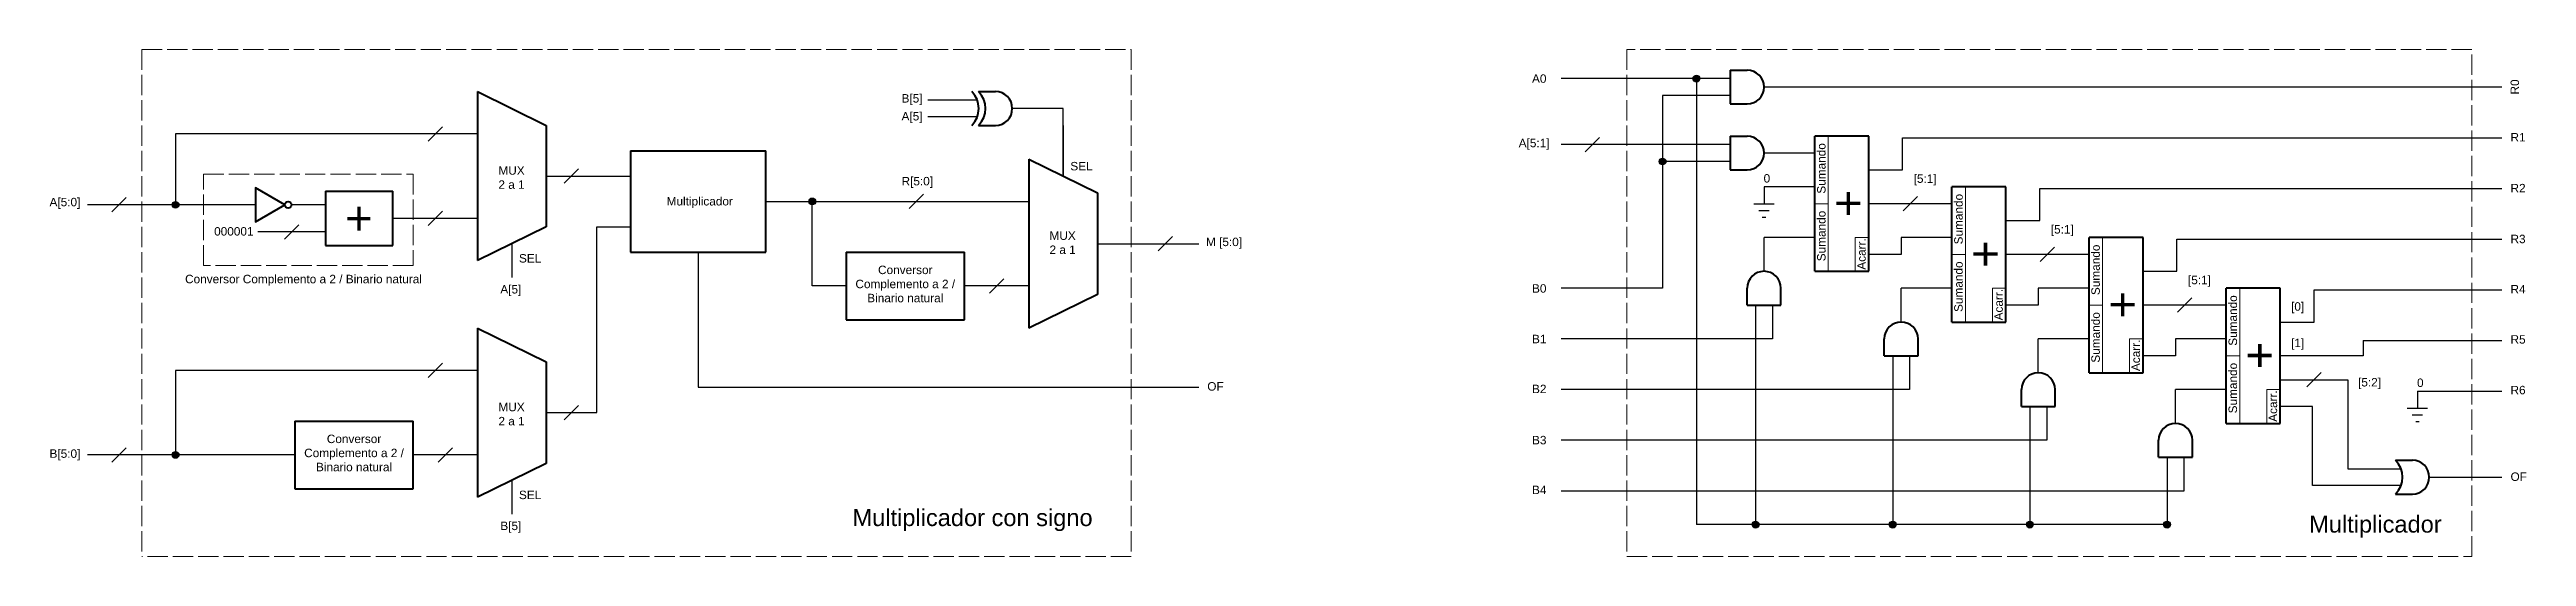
# Model space of a CAD drawing. Header units: millimetres. Extents: x -214 to 2146, y -376 to 1461.
# Drawn here: x 496 to 1228, y 16 to 166 of the extents above; entities that cross this region are included whole.
import ezdxf

# ---------------------------------------------------------------- set-up
doc = ezdxf.new("R2010")
doc.units = ezdxf.units.MM
doc.header["$LTSCALE"] = 0.5
doc.linetypes.add('ACAD_ISO02W100', pattern=[15, 12, -3])
for name, color, linetype, lineweight in [('Cables', 7, 'Continuous', 30), ('Componente_Detalle', 7, 'Continuous', 20), ('Componentes', 7, 'Continuous', 40), ('Contorno', 7, 'Continuous', 40), ('Cuadro_dashed', 7, 'ACAD_ISO02W100', 20), ('Modulos', 7, 'Continuous', 40)]:
    doc.layers.add(name, color=color, linetype=linetype, lineweight=lineweight)
doc.layers.add('Texto', color=7, linetype='Continuous')
doc.styles.add('Rotulado', font='arial.ttf', dxfattribs={"height": 10})

msp = doc.modelspace()

# ---------------------------------------------------------------- texts
at = {"layer": 'Texto', "color": 7, "attachment_point": 1, "style": 'Rotulado'}
for s, width, gutter_width, heights, insert, char_height in [('A0', 4.5268, 50, [3.09], (934.3, 158.43), 2.5), ('A[5]', 6.9729, 50, [3.13], (747.79, 147.28), 2.5), ('B[5]', 6.9729, 50, [3.13], (747.79, 152.58), 2.5), ('A[5:1]', 10.3356, 50, [3.85], (930.36, 139.35), 2.5), ('R1', 6.3033, 50, [2.95], (1223.77, 141.06), 2.5), ('SEL', 6.9729, 50, [3.13], (797.72, 132.51), 2.5), ('\\pxqc;MUX\\P2 a 1', 10.2326, 50, [7.31], (627.3, 131.23), 2.5), ('R[5:0]', 6.9729, 50, [3.13], (747.79, 128.07), 2.5), ('0', 4.2547, 50, [2.09], (1002.81, 128.9), 2.5), ('[5:1]', 8.0164, 50, [3.85], (1047.2, 128.82), 2.5), ('R2', 6.3033, 50, [2.95], (1223.77, 126.01), 2.5), ('A[5:0]', 10.3743, 50, [3.2], (495.73, 121.88), 2.5), ('\\pxqc;+', 10.7443, 50, [1.52], (581.9, 120.89), 10), ('\\pxqc;Multiplicador', 22.9229, 50, [5.14], (676.63, 122.13), 2.5), ('000001', 11.6387, 50, [3.44], (544.43, 113.22), 2.5), ('\\pxqc;MUX\\P2 a 1', 10.2326, 50, [7.31], (790.32, 111.95), 2.5), ('[5:1]', 8.0164, 50, [3.85], (1087.77, 113.82), 2.5), ('R3', 6.3033, 50, [2.95], (1223.77, 110.97), 2.5), ('SEL', 6.9729, 50, [3.13], (634.61, 105.24), 2.5), ('Conversor Complemento a 2 / Binario natural', 72.4848, 50, [3.55], (535.83, 99.11), 2.5), ('A[5]', 7.4479, 50, [3.37], (629.1, 96.08), 2.5), ('\\pxqc;Conversor Complemento a 2 / Binario natural', 35, 50, [13.4], (731.39, 101.82), 2.5), ('B0', 4.5268, 50, [3.09], (934.3, 96.32), 2.5), ('[5:1]', 8.0164, 50, [3.85], (1128.35, 98.82), 2.5), ('R4', 6.3033, 50, [2.95], (1223.77, 96.11), 2.5), ('[0]', 4.814, 50, [3.78], (1158.85, 91), 2.5), ('B1', 4.5268, 50, [3.09], (934.3, 81.36), 2.5), ('R5', 6.3033, 50, [2.95], (1223.77, 81.25), 2.5), ('[1]', 8.0164, 50, [3.85], (1158.85, 80.21), 2.5), ('OF', 6.3033, 50, [2.95], (838.23, 67.35), 2.5), ('B2', 4.5268, 50, [3.09], (934.3, 66.59), 2.5), ('[5:2]', 8.0164, 50, [3.85], (1178.66, 68.57), 2.5), ('0', 4.2547, 50, [2.09], (1196.11, 68.43), 2.5), ('R6', 6.3033, 50, [2.95], (1223.77, 66.25), 2.5), ('\\pxqc;MUX\\P2 a 1', 10.2326, 50, [7.31], (627.3, 61.23), 2.5), ('\\pxqc;Conversor Complemento a 2 / Binario natural', 35, 50, [13.4], (568.32, 51.82), 2.5), ('B3', 4.5268, 50, [3.09], (934.3, 51.45), 2.5), ('B[5:0]', 10.3743, 50, [3.2], (495.73, 47.46), 2.5), ('B4', 4.5268, 50, [3.09], (934.3, 36.72), 2.5), ('OF', 6.3033, 50, [2.95], (1223.77, 40.63), 2.5), ('SEL', 6.9729, 50, [3.13], (634.61, 35.24), 2.5), ('Multiplicador con signo', 75.7415, 44.36, [10.28], (733.27, 29.77), 5), ('B[5]', 7.4479, 50, [3.37], (629.1, 26.08), 2.5)]:
    msp.add_mtext_dynamic_manual_height_columns(s, width=width, gutter_width=gutter_width, heights=heights, dxfattribs=dict(at, insert=insert, char_height=char_height))
at = {"layer": 'Texto', "color": 7, "attachment_point": 1, "rotation": 90, "style": 'Rotulado'}
for s, width, heights, insert, char_height in [('R0', 6.3033, [2.95], (1223.77, 152.47), 2.5), ('Sumando', 15.341, [1.23], (1018.63, 123.11), 2.5), ('Sumando', 15.341, [1.23], (1018.63, 103.11), 2.5), ('\\pxqc;+', 10.7443, [9.47], (1022.71, 114.87), 10), ('Sumando', 15.341, [1.23], (1059.2, 108.11), 2.5), ('Acarr.', 9.2858, [2.95], (1030.5, 100.62), 2.5), ('Sumando', 15.341, [1.23], (1059.2, 88.11), 2.5), ('\\pxqc;+', 10.7443, [9.47], (1063.28, 99.87), 10), ('Sumando', 15.341, [1.23], (1099.77, 93.11), 2.5), ('Acarr.', 9.2858, [2.95], (1071.07, 85.62), 2.5), ('\\pxqc;+', 10.7443, [9.47], (1103.86, 84.87), 10), ('Sumando', 15.341, [1.23], (1140.35, 78.11), 2.5), ('Sumando', 15.341, [1.23], (1099.77, 73.11), 2.5), ('Acarr.', 9.2858, [2.95], (1111.64, 70.62), 2.5), ('\\pxqc;+', 10.7443, [9.47], (1144.43, 69.87), 10), ('Sumando', 15.341, [1.23], (1140.35, 58.11), 2.5), ('Acarr.', 9.2858, [2.95], (1152.22, 55.62), 2.5)]:
    msp.add_mtext_dynamic_manual_height_columns(s, width=width, gutter_width=50, heights=heights, dxfattribs=dict(at, insert=insert, char_height=char_height))
at = {"layer": 'Texto', "attachment_point": 1, "style": 'Rotulado'}
for s, width, heights, insert, char_height in [('\\pxqc;M [5:0]', 12.8908, [4.62], (836.74, 110.1), 2.5), ('\\pxqc;Multiplicador', 43.5504, [7.63], (1162.02, 27.83), 5)]:
    msp.add_mtext_dynamic_manual_height_columns(s, width=width, gutter_width=29.51, heights=heights, dxfattribs=dict(at, insert=insert, char_height=char_height))

# ---------------------------------------------------------------- hatches: boundary and pattern name
at = {"layer": 'Cables'}
h = msp.add_hatch(color=256, dxfattribs=at)
h.dxf.hatch_style = 1
h.paths.add_polyline_path([(983.93, 157.16, 1), (981.93, 157.16, 1)])
h = msp.add_hatch(color=256, dxfattribs=at)
h.dxf.hatch_style = 1
h.paths.add_polyline_path([(973.93, 132.64, 1), (971.93, 132.64, 1)])
h = msp.add_hatch(color=256, dxfattribs=at)
h.dxf.hatch_style = 1
edge = h.paths.add_edge_path()
edge.add_arc((533.03, 119.82), 1, 0, 360)
h = msp.add_hatch(color=256, dxfattribs=at)
h.dxf.hatch_style = 1
edge = h.paths.add_edge_path()
edge.add_arc((721.39, 120.82), 1, 0, 360)
h = msp.add_hatch(color=256, dxfattribs=at)
h.dxf.hatch_style = 1
edge = h.paths.add_edge_path()
edge.add_arc((533.03, 45.82), 1, 0, 360)
h = msp.add_hatch(color=256, dxfattribs=at)
h.dxf.hatch_style = 1
h.paths.add_polyline_path([(1001.43, 25.19, 1), (999.43, 25.19, 1)])
h = msp.add_hatch(color=256, dxfattribs=at)
h.dxf.hatch_style = 1
h.paths.add_polyline_path([(1042, 25.19, 1), (1040, 25.19, 1)])
h = msp.add_hatch(color=256, dxfattribs=at)
h.dxf.hatch_style = 1
h.paths.add_polyline_path([(1082.57, 25.19, 1), (1080.57, 25.19, 1)])
h = msp.add_hatch(color=256, dxfattribs=at)
h.dxf.hatch_style = 1
h.paths.add_polyline_path([(1123.15, 25.19, 1), (1121.15, 25.19, 1)])

# ---------------------------------------------------------------- linework, layer by layer
at = {"layer": 'Cables', "color": 7}
for p, q in [((992.93, 157.16), (942.93, 157.16)), ((992.93, 154.66), (992.93, 159.66)), ((992.93, 149.66), (992.93, 154.66)), ((1221.22, 154.66), (1002.93, 154.66)), ((622.33, 153.32), (622.33, 128.32)), ((770.18, 150.82), (755.56, 150.82)), ((795.56, 128.32), (795.56, 148.32)), ((972.93, 152.16), (972.93, 95.14)), ((992.93, 152.16), (972.93, 152.16)), ((622.33, 140.82), (533.03, 140.82)), ((533.03, 140.82), (533.03, 119.82)), ((770.18, 145.82), (755.56, 145.82)), ((795.56, 143.32), (795.56, 128.32)), ((992.93, 135.14), (992.93, 140.14)), ((1033.93, 120.14), (1033.93, 140.14)), ((1043.93, 130.14), (1043.93, 139.66)), ((1043.93, 139.66), (1221.22, 139.66)), ((667.64, 135.82), (667.64, 120.82)), ((785.41, 133.32), (785.41, 108.32)), ((992.93, 137.64), (942.93, 137.64)), ((992.93, 132.64), (972.93, 132.64)), ((992.93, 130.14), (992.93, 135.14)), ((1017.93, 135.14), (1002.93, 135.14)), ((622.33, 128.32), (622.33, 103.32)), ((642.64, 128.32), (667.64, 128.32)), ((1017.93, 125.14), (1002.93, 125.14)), ((1002.93, 125.14), (1002.93, 120.14)), ((1033.93, 130.14), (1043.93, 130.14)), ((1074.5, 105.14), (1074.5, 125.14)), ((1084.5, 115.14), (1084.5, 124.66)), ((1084.5, 124.66), (1221.22, 124.66)), ((556.67, 119.82), (507, 119.82)), ((577.33, 119.82), (567.33, 119.82)), ((577.33, 123.82), (577.33, 115.82)), ((667.64, 120.82), (667.64, 105.82)), ((707.64, 120.82), (785.41, 120.82)), ((999.93, 120.14), (1005.93, 120.14)), ((1001.43, 118.14), (1004.43, 118.14)), ((1017.93, 120.14), (1017.93, 100.14)), ((1058.5, 120.14), (1033.93, 120.14)), ((577.33, 111.82), (557.33, 111.82)), ((577.33, 115.82), (577.33, 107.82)), ((622.33, 115.82), (597.33, 115.82)), ((657.64, 58.32), (657.64, 113.32)), ((657.64, 113.32), (667.64, 113.32)), ((1002.43, 116.14), (1003.43, 116.14)), ((1017.93, 110.14), (1002.93, 110.14)), ((1002.93, 100.14), (1002.93, 110.14)), ((1033.93, 100.14), (1033.93, 110.14)), ((1058.5, 110.14), (1043.5, 110.14)), ((1043.5, 110.14), (1043.5, 105.14)), ((1074.5, 115.14), (1084.5, 115.14)), ((1115.07, 90.14), (1115.07, 110.14)), ((632.49, 108.32), (632.49, 98.32)), ((785.41, 108.32), (785.41, 83.32)), ((805.72, 108.32), (835.72, 108.32)), ((1043.5, 105.14), (1033.93, 105.14)), ((1058.5, 105.14), (1058.5, 85.14)), ((1099.07, 105.14), (1074.5, 105.14)), ((1125.07, 100.14), (1125.07, 109.66)), ((1125.07, 109.66), (1221.22, 109.66)), ((1115.07, 100.14), (1125.07, 100.14)), ((1002.93, 90.14), (997.93, 90.14)), ((1000.43, 90.14), (1000.43, 25.19)), ((1007.93, 90.14), (1002.93, 90.14)), ((1058.5, 95.14), (1043.5, 95.14)), ((1043.5, 85.14), (1043.5, 95.14)), ((1074.5, 85.14), (1074.5, 95.14)), ((1084.07, 90.14), (1074.5, 90.14)), ((1099.07, 95.14), (1084.07, 95.14)), ((1084.07, 95.14), (1084.07, 90.14)), ((1099.07, 90.14), (1099.07, 70.14)), ((1139.65, 90.14), (1115.07, 90.14)), ((1155.65, 75.14), (1155.65, 95.14)), ((1165.65, 85.14), (1165.65, 94.66)), ((1165.65, 94.66), (1221.22, 94.66)), ((622.33, 83.32), (622.33, 58.32)), ((1155.65, 85.14), (1165.65, 85.14)), ((1043.5, 75.14), (1038.5, 75.14)), ((1041, 75.14), (1041, 25.19)), ((1048.5, 75.14), (1043.5, 75.14)), ((1099.07, 80.14), (1084.07, 80.14)), ((1084.07, 70.14), (1084.07, 80.14)), ((1115.07, 70.14), (1115.07, 80.14)), ((1124.65, 75.14), (1115.07, 75.14)), ((1139.65, 80.14), (1124.65, 80.14)), ((1124.65, 80.14), (1124.65, 75.14)), ((1139.65, 75.14), (1139.65, 55.14)), ((1180.22, 75.14), (1155.65, 75.14)), ((1180.22, 79.66), (1221.22, 79.66)), ((622.33, 70.82), (533.03, 70.82)), ((533.03, 70.82), (533.03, 45.82)), ((1084.07, 60.14), (1079.07, 60.14)), ((1081.57, 60.14), (1081.57, 25.19)), ((1089.07, 60.14), (1084.07, 60.14)), ((1139.65, 65.14), (1124.65, 65.14)), ((1124.65, 55.14), (1124.65, 65.14)), ((1155.65, 55.14), (1155.65, 65.14)), ((1165.22, 60.14), (1155.65, 60.14)), ((1193.22, 59.66), (1199.22, 59.66)), ((1196.22, 64.66), (1221.22, 64.66)), ((622.33, 58.32), (622.33, 33.32)), ((642.64, 58.32), (657.64, 58.32)), ((1194.72, 57.66), (1197.72, 57.66)), ((1195.72, 55.66), (1196.72, 55.66)), ((568.32, 45.82), (507, 45.82)), ((1124.65, 45.14), (1119.65, 45.14)), ((1122.15, 45.14), (1122.15, 25.19)), ((1129.65, 45.14), (1124.65, 45.14)), ((632.49, 38.32), (632.49, 28.32)), ((1199.74, 39.23), (1221.22, 39.23)), ((1122.15, 25.19), (982.93, 25.19))]:
    msp.add_line(p, q, dxfattribs=at)
at = {"layer": 'Cables'}
for p, q in [((982.93, 157.16), (982.93, 25.19)), ((795.56, 148.32), (780.56, 148.32)), ((607.71, 138.7), (611.95, 142.94)), ((950.02, 135.52), (954.26, 139.76)), ((648.02, 126.2), (652.26, 130.44)), ((514.16, 117.7), (518.41, 121.94)), ((607.71, 113.7), (611.95, 117.94)), ((721.39, 95.82), (721.39, 120.82)), ((750.06, 118.7), (754.3, 122.94)), ((1044.09, 118.02), (1048.34, 122.26)), ((565.21, 109.7), (569.45, 113.94)), ((823.73, 106.2), (827.98, 110.44)), ((687.64, 105.82), (687.64, 65.82)), ((1084.67, 103.02), (1088.91, 107.26)), ((731.39, 95.82), (721.39, 95.82)), ((785.41, 95.82), (766.39, 95.82)), ((773.78, 93.7), (778.02, 97.94)), ((972.93, 95.14), (942.93, 95.14)), ((1005.43, 90.14), (1005.43, 80.14)), ((1125.24, 88.02), (1129.48, 92.26)), ((1005.43, 80.14), (942.93, 80.14)), ((1046, 75.14), (1046, 65.14)), ((1180.22, 79.66), (1180.22, 75.14)), ((607.71, 68.7), (611.95, 72.94)), ((1155.65, 68.06), (1175.65, 68.06)), ((1163.53, 65.94), (1167.77, 70.18)), ((1175.65, 68.06), (1175.65, 41.73)), ((648.02, 56.2), (652.26, 60.44)), ((687.64, 65.82), (835.72, 65.82)), ((1046, 65.14), (942.93, 65.14)), ((1086.57, 60.14), (1086.57, 50.14)), ((1165.22, 36.73), (1165.22, 60.14)), ((1196.22, 64.66), (1196.22, 59.66)), ((514.16, 43.7), (518.41, 47.94)), ((622.33, 45.82), (603.32, 45.82)), ((610.7, 43.7), (614.95, 47.94)), ((1086.57, 50.14), (942.93, 50.14)), ((1127.15, 45.14), (1127.15, 35.14)), ((1191.36, 36.73), (1165.22, 36.73)), ((1175.65, 41.73), (1191.36, 41.73)), ((1127.15, 35.14), (942.93, 35.14))]:
    msp.add_line(p, q, dxfattribs=at)
for centre in [(982.93, 157.16), (972.93, 132.64), (533.03, 119.82), (721.39, 120.82), (533.03, 45.82), (1000.43, 25.19), (1041, 25.19), (1081.57, 25.19), (1122.15, 25.19)]:
    msp.add_circle(centre, 1, dxfattribs=at)
at = {"layer": 'Componente_Detalle', "color": 7}
for p, q in [((1017.93, 130.14), (1017.93, 140.14)), ((1021.93, 120.14), (1021.93, 140.14)), ((1017.93, 120.14), (1017.93, 130.14)), ((1058.5, 115.14), (1058.5, 125.14)), ((1062.5, 105.14), (1062.5, 125.14)), ((1021.93, 120.14), (1017.93, 120.14)), ((1021.93, 100.14), (1021.93, 120.14)), ((1029.93, 100.14), (1029.93, 110.14)), ((1029.93, 110.14), (1033.93, 110.14)), ((1058.5, 105.14), (1058.5, 115.14)), ((1099.07, 100.14), (1099.07, 110.14)), ((1103.07, 90.14), (1103.07, 110.14)), ((1062.5, 105.14), (1058.5, 105.14)), ((1062.5, 85.14), (1062.5, 105.14)), ((1017.93, 100.14), (1021.93, 100.14)), ((1029.93, 100.14), (1033.93, 100.14)), ((1099.07, 90.14), (1099.07, 100.14)), ((1070.5, 85.14), (1070.5, 95.14)), ((1070.5, 95.14), (1074.5, 95.14)), ((1103.07, 90.14), (1099.07, 90.14)), ((1103.07, 70.14), (1103.07, 90.14)), ((1139.65, 85.14), (1139.65, 95.14)), ((1143.65, 75.14), (1143.65, 95.14)), ((1058.5, 85.14), (1062.5, 85.14)), ((1070.5, 85.14), (1074.5, 85.14)), ((1139.65, 75.14), (1139.65, 85.14)), ((1111.07, 70.14), (1111.07, 80.14)), ((1111.07, 80.14), (1115.07, 80.14)), ((1143.65, 75.14), (1139.65, 75.14)), ((1143.65, 55.14), (1143.65, 75.14)), ((1099.07, 70.14), (1103.07, 70.14)), ((1111.07, 70.14), (1115.07, 70.14)), ((1151.65, 55.14), (1151.65, 65.14)), ((1151.65, 65.14), (1155.65, 65.14)), ((1139.65, 55.14), (1143.65, 55.14)), ((1151.65, 55.14), (1155.65, 55.14))]:
    msp.add_line(p, q, dxfattribs=at)
at = {"layer": 'Componentes', "color": 7}
for p, q in [((1079.07, 60.14), (1079.07, 65.14)), ((1119.65, 45.14), (1119.65, 50.14))]:
    msp.add_line(p, q, dxfattribs=at)
msp.add_lwpolyline([(565.33, 119.82), (556.67, 124.82), (556.67, 114.82)], close=True, dxfattribs=at)
at = {"layer": 'Contorno'}
for p, q in [((992.93, 159.66), (992.93, 149.66)), ((992.93, 159.66), (997.93, 159.66)), ((770.56, 153.32), (775.56, 153.32)), ((992.93, 149.66), (997.93, 149.66)), ((770.56, 143.32), (775.56, 143.32)), ((992.93, 140.14), (992.93, 130.14)), ((992.93, 140.14), (997.93, 140.14)), ((992.93, 130.14), (997.93, 130.14)), ((997.93, 90.14), (997.93, 95.14)), ((997.93, 90.14), (1007.93, 90.14)), ((1007.93, 90.14), (1007.93, 95.14)), ((1038.5, 75.14), (1038.5, 80.14)), ((1038.5, 75.14), (1048.5, 75.14)), ((1048.5, 75.14), (1048.5, 80.14)), ((1079.07, 60.14), (1089.07, 60.14)), ((1089.07, 60.14), (1089.07, 65.14)), ((1119.65, 45.14), (1129.65, 45.14)), ((1129.65, 45.14), (1129.65, 50.14)), ((1189.74, 44.23), (1194.74, 44.23)), ((1189.74, 34.23), (1194.74, 34.23))]:
    msp.add_line(p, q, dxfattribs=at)
msp.add_circle((566.33, 119.82), 1, dxfattribs=at)
for centre, radius, start, end in [((997.93, 154.66), 5, 270, 90), ((763.56, 148.32), 7.07, 315, 45), ((765.56, 148.32), 7.07, 315, 45), ((775.56, 148.32), 5, 270, 90), ((997.93, 135.14), 5, 270, 90), ((1002.93, 95.14), 5, 0, 180), ((1043.5, 80.14), 5, 0, 180), ((1084.07, 65.14), 5, 0, 180), ((1124.65, 50.14), 5, 0, 180), ((1184.74, 39.23), 7.07, 315, 45), ((1194.74, 39.23), 5, 270, 90)]:
    msp.add_arc(centre, radius, start, end, dxfattribs=at)
at = {"layer": 'Cuadro_dashed', "color": 7}
for p, q in [((523.03, 165.77), (523.03, 15.77)), ((523.03, 165.77), (815.72, 165.77)), ((815.72, 165.77), (815.72, 15.77)), ((1212.32, 165.77), (962.32, 165.77)), ((962.32, 165.77), (962.32, 15.77)), ((1212.32, 15.77), (1212.32, 165.77)), ((541.32, 101.86), (541.32, 128.86)), ((541.32, 128.86), (603.32, 128.86)), ((603.32, 128.86), (603.32, 101.86)), ((603.32, 101.86), (541.32, 101.86)), ((815.72, 15.77), (523.03, 15.77)), ((962.32, 15.77), (1212.32, 15.77))]:
    msp.add_line(p, q, dxfattribs=at)
at = {"layer": 'Modulos', "color": 7}
for p, q in [((622.33, 153.32), (622.33, 103.32)), ((622.33, 153.32), (642.64, 143.32)), ((642.64, 143.32), (642.64, 113.32)), ((667.64, 135.82), (667.64, 105.82)), ((785.41, 133.32), (785.41, 83.32)), ((785.41, 133.32), (805.72, 123.32)), ((805.72, 123.32), (805.72, 93.32)), ((642.64, 113.32), (622.33, 103.32)), ((731.39, 105.82), (731.39, 85.82)), ((805.72, 93.32), (785.41, 83.32)), ((622.33, 83.32), (622.33, 33.32)), ((622.33, 83.32), (642.64, 73.32)), ((642.64, 73.32), (642.64, 43.32)), ((568.32, 55.82), (568.32, 35.82)), ((642.64, 43.32), (622.33, 33.32))]:
    msp.add_line(p, q, dxfattribs=at)
at = {"layer": 'Modulos'}
for p, q in [((1017.93, 100.14), (1017.93, 140.14)), ((1033.93, 140.14), (1017.93, 140.14)), ((1033.93, 100.14), (1033.93, 140.14)), ((667.64, 135.82), (707.64, 135.82)), ((707.64, 105.82), (707.64, 135.82)), ((1058.5, 85.14), (1058.5, 125.14)), ((1074.5, 125.14), (1058.5, 125.14)), ((1074.5, 85.14), (1074.5, 125.14)), ((577.33, 123.82), (597.33, 123.82)), ((577.33, 123.82), (577.33, 107.82)), ((597.33, 107.82), (597.33, 123.82)), ((1099.07, 70.14), (1099.07, 110.14)), ((1115.07, 110.14), (1099.07, 110.14)), ((1115.07, 70.14), (1115.07, 110.14)), ((577.33, 107.82), (597.33, 107.82)), ((667.64, 105.82), (707.64, 105.82)), ((731.39, 105.82), (766.39, 105.82)), ((766.39, 85.82), (766.39, 105.82)), ((1017.93, 100.14), (1033.93, 100.14)), ((1139.65, 55.14), (1139.65, 95.14)), ((1155.65, 95.14), (1139.65, 95.14)), ((1155.65, 55.14), (1155.65, 95.14)), ((731.39, 85.82), (766.39, 85.82)), ((1058.5, 85.14), (1074.5, 85.14)), ((1099.07, 70.14), (1115.07, 70.14)), ((568.32, 55.82), (603.32, 55.82)), ((603.32, 35.82), (603.32, 55.82)), ((1139.65, 55.14), (1155.65, 55.14)), ((568.32, 35.82), (603.32, 35.82))]:
    msp.add_line(p, q, dxfattribs=at)

msp.set_redraw_order([(e.dxf.handle, doc.entitydb.next_handle()) for e in msp.query("TEXT MTEXT ATTDEF DIMENSION ARC_DIMENSION")])  # texts and dimensions are drawn at this point

doc.saveas('drawing.dxf')
